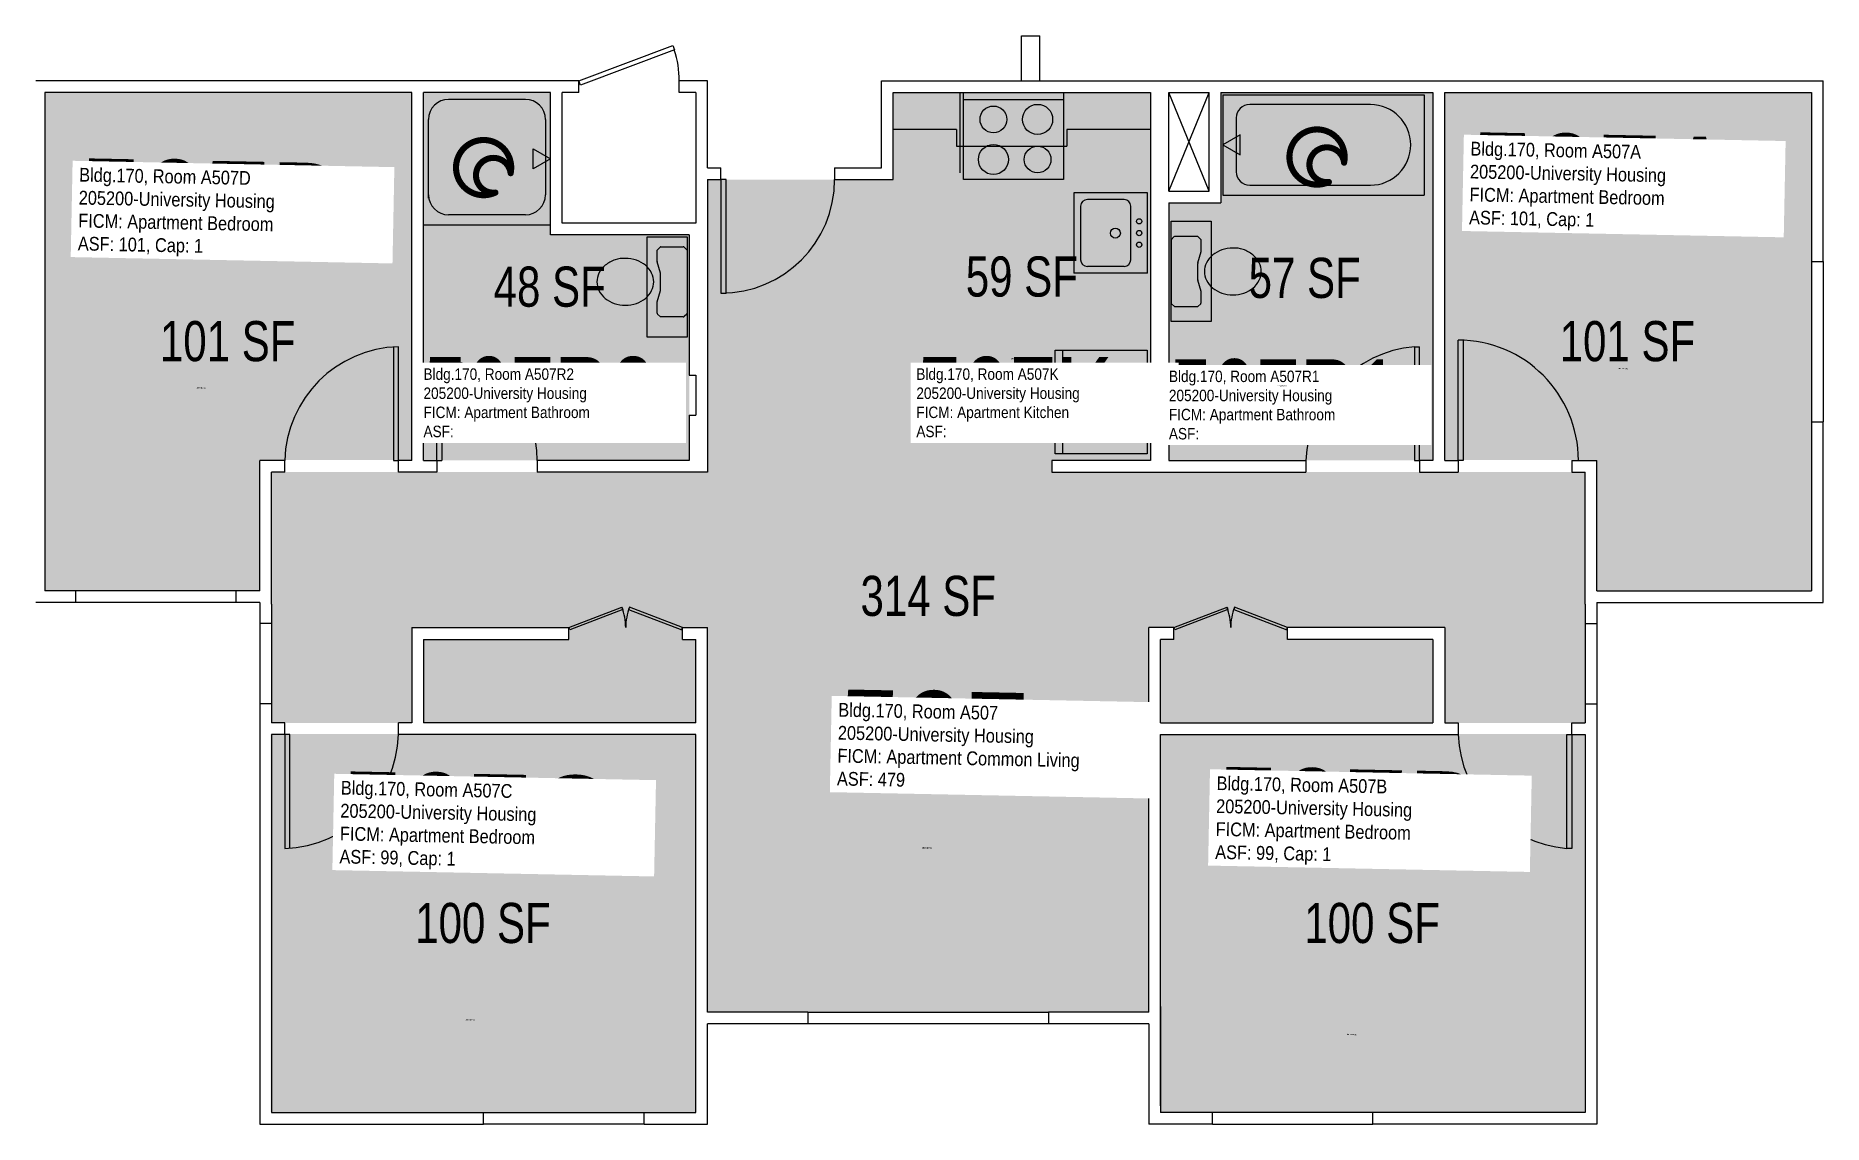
# Model space of a CAD drawing. Header units: inches. Extents: x -88 to 2438, y -52 to 1673.
# Drawn here: x 1903 to 2438, y -52 to 274 of the extents above; entities that cross this region are included whole.
import ezdxf
from ezdxf.enums import TextEntityAlignment as Align

# ---------------------------------------------------------------- set-up
doc = ezdxf.new("R2010")
doc.units = ezdxf.units.IN
doc.header["$LTSCALE"] = 10
doc.header["$MEASUREMENT"] = 0
doc.layers.get('0').update_dxf_attribs({"linetype": 'CONTINUOUS'})
for name, color, linetype in [('A-DOOR', 2, 'CONTINUOUS'), ('A-FLOR', 3, 'CONTINUOUS'), ('A-GLAZ', 1, 'CONTINUOUS'), ('A-IDEN-ICON', 4, 'CONTINUOUS'), ('A-IDEN-RNUM', 7, 'CONTINUOUS'), ('A-IDEN-SNUM', 4, 'CONTINUOUS'), ('A-IDEN-VNUM', 4, 'CONTINUOUS'), ('A-WALL', 5, 'CONTINUOUS'), ('AREA-TEXT', 3, 'CONTINUOUS'), ('Rooms-Category-Color', 7, 'CONTINUOUS'), ('Rooms-College-Color', 7, 'CONTINUOUS'), ('Rooms-Department-Color', 7, 'CONTINUOUS'), ('Rooms-Division-Color', 7, 'CONTINUOUS'), ('Rooms-Information', 7, 'CONTINUOUS')]:
    doc.layers.add(name, color=color, linetype=linetype)
doc.styles.add('CP_AREA', font='arial.ttf', dxfattribs={"height": 15})
doc.styles.add('CP_ROOMSNUMBER', font='arial.ttf', dxfattribs={"height": 1})
doc.styles.add('CP_ROOMVNUMBER', font='arial.ttf', dxfattribs={"width": 0.85, "height": 0.075})

msp = doc.modelspace()

# ---------------------------------------------------------------- texts
at = {"layer": 'A-IDEN-RNUM', "style": 'CP_ROOMSNUMBER'}
for s, p in [('0507-K0', (2194.54, 176.93)), ('0507-R1', (2274.26, 168.77)), ('0507-R2', (2049.38, 164.76))]:
    msp.add_text(s, height=0.36, dxfattribs=at).set_placement(p)
for s, rotation, p in [('0507-A0', 358.8673, (2376.22, 173.98)), ('0507-D0', 358.9, (1950.64, 168.2)), ('0507-00', 358.9, (2168, 30.59)), ('0507-C0', 358.8673, (2031.12, -20.79)), ('0507-B0', 358.9, (2295.13, -25.18))]:
    msp.add_text(s, height=0.36, rotation=rotation, dxfattribs=at).set_placement(p)
at = {"layer": 'A-IDEN-SNUM', "style": 'CP_ROOMSNUMBER'}
for s, p in [('1700A507K0', (2194.54, 176.93)), ('1700A507R1', (2274.26, 168.77)), ('1700A507R2', (2049.38, 164.76))]:
    msp.add_text(s, height=0.36, dxfattribs=at).set_placement(p)
for s, rotation, p in [('1700A507A0', 358.8673, (2376.22, 173.98)), ('1700A507D0', 358.9, (1950.64, 168.2)), ('1700A50700', 358.9, (2168, 30.59)), ('1700A507C0', 358.8673, (2031.12, -20.79)), ('1700A507B0', 358.9, (2295.13, -25.18))]:
    msp.add_text(s, height=0.36, rotation=rotation, dxfattribs=at).set_placement(p)
at = {"layer": 'A-IDEN-VNUM', "style": 'CP_ROOMVNUMBER', "width": 0.85}
for s, rotation, p in [('507A', 358.8713, (2331.5, 216.04)), ('507D', 358.8673, (1915.29, 208.24)), ('507', 358.8673, (2142.41, 49.41)), ('507C', 358.8673, (1993.56, 24.92)), ('507B', 358.8673, (2255.55, 26.27))]:
    msp.add_text(s, height=28.8, rotation=rotation, dxfattribs=at).set_placement(p)
at = {"layer": 'A-IDEN-VNUM', "style": 'CP_ROOMVNUMBER'}
for s, width, p in [('507R2', 0.7, (2018.75, 153.56)), ('507K', 0.75, (2166.19, 153.56, 0)), ('507R1', 0.7, (2241.75, 152.89))]:
    msp.add_text(s, height=24, dxfattribs=dict(at, width=width)).set_placement(p)
at = {"layer": 'AREA-TEXT', "style": 'CP_AREA', "width": 0.75}
for s, p in [('48 SF', (2056.51, 198.62)), ('59 SF', (2197.75, 201.65)), ('57 SF', (2282.37, 201.24)), ('101 SF', (1960.17, 182.33)), ('101 SF', (2378.92, 182.33)), ('314 SF', (2169.75, 106.15)), ('100 SF', (2036.54, 8.33)), ('100 SF', (2302.54, 8.33))]:
    msp.add_text(s, height=12, dxfattribs=at).set_placement(p, align=Align.MIDDLE_CENTER)

# ---------------------------------------------------------------- blocks, each defined once
blk = doc.blocks.new('CPBATH')
at = {"color": 0, "linetype": 'ByBlock', "const_width": 0.0127}
for points in [[(0.0571, 0.0168, 0.861492), (-0.0551, 0, 1)], [(0.0571, 0.0168, 0.729002), (-0.0084, -0.0042, 1)], [(-0.0551, 0, 0.726902), (0.0487, -0.0337, 1)], [(-0.0084, -0.0042, 0.609468), (0.0487, -0.0337, 1)]]:
    blk.add_lwpolyline(points, format="xyb", dxfattribs=at)
at = {"color": 0, "linetype": 'ByBlock', "const_width": 0.00637}
for points in [[(0.0544, 0.0152, 1), (0.0599, 0.0184, 1)], [(0.0459, -0.0353, 1), (0.0515, -0.0321, 1)]]:
    blk.add_lwpolyline(points, format="xyb", close=True, dxfattribs=at)

# ---------------------------------------------------------------- hatches: boundary and pattern name
at = {"layer": 'Rooms-Category-Color', "true_color": 0x728ef3}
for points in [[(1969.54, 107.83), (1905.29, 107.83), (1905.29, 256.83), (2015.04, 256.83), (2015.04, 146.83), (1969.54, 146.83)], [(2433.79, 107.83), (2369.54, 107.83), (2369.54, 146.83), (2324.04, 146.83), (2324.04, 256.83), (2433.79, 256.83)], [(2056.75, 256.65), (2056.75, 214.15), (2098.25, 214.15), (2098.25, 146.65), (2018.75, 146.65), (2018.75, 256.65)], [(2159.25, 256.65), (2236.25, 256.65), (2236.25, 146.65), (2159.25, 146.65)], [(2257.25, 256.65), (2320.75, 256.65), (2320.75, 146.65), (2241.75, 146.65), (2241.75, 223.65), (2257.25, 223.65)], [(1973.25, 68.15), (1973.25, 143.15), (2103.75, 143.15), (2103.75, 230.65), (2159.25, 230.65), (2159.25, 146.65), (2206.76, 146.65), (2206.76, 143.15), (2366.25, 143.15), (2366.25, 68.15), (2324.25, 68.15), (2324.25, 96.65), (2277.25, 96.65), (2277.25, 93.15), (2320.75, 93.15), (2320.75, 68.15), (2239.25, 68.15), (2239.25, 93.15), (2243.25, 93.15), (2243.25, 96.65), (2235.75, 96.65), (2235.75, -18.35), (2103.75, -18.35), (2103.75, 96.65), (2096.25, 96.65), (2096.25, 93.15), (2100.25, 93.15), (2100.25, 68.15), (2018.75, 68.15), (2018.75, 93.15), (2062.25, 93.15), (2062.25, 96.65), (2015.25, 96.65), (2015.25, 68.15)], [(2100.04, -48.17), (1973.04, -48.17), (1973.04, 64.83), (2100.04, 64.83)], [(2239.04, -48.17), (2239.04, 64.83), (2366.04, 64.83), (2366.04, -48.17)]]:
    msp.add_hatch(color=171, dxfattribs=at).paths.add_polyline_path(points)
at = {"layer": 'Rooms-College-Color', "true_color": 0xadadad}
for points in [[(1969.54, 107.83), (1905.29, 107.83), (1905.29, 256.83), (2015.04, 256.83), (2015.04, 146.83), (1969.54, 146.83)], [(2433.79, 107.83), (2369.54, 107.83), (2369.54, 146.83), (2324.04, 146.83), (2324.04, 256.83), (2433.79, 256.83)], [(2056.75, 256.65), (2056.75, 214.15), (2098.25, 214.15), (2098.25, 146.65), (2018.75, 146.65), (2018.75, 256.65)], [(2159.25, 256.65), (2236.25, 256.65), (2236.25, 146.65), (2159.25, 146.65)], [(2257.25, 256.65), (2320.75, 256.65), (2320.75, 146.65), (2241.75, 146.65), (2241.75, 223.65), (2257.25, 223.65)], [(1973.25, 68.15), (1973.25, 143.15), (2103.75, 143.15), (2103.75, 230.65), (2159.25, 230.65), (2159.25, 146.65), (2206.76, 146.65), (2206.76, 143.15), (2366.25, 143.15), (2366.25, 68.15), (2324.25, 68.15), (2324.25, 96.65), (2277.25, 96.65), (2277.25, 93.15), (2320.75, 93.15), (2320.75, 68.15), (2239.25, 68.15), (2239.25, 93.15), (2243.25, 93.15), (2243.25, 96.65), (2235.75, 96.65), (2235.75, -18.35), (2103.75, -18.35), (2103.75, 96.65), (2096.25, 96.65), (2096.25, 93.15), (2100.25, 93.15), (2100.25, 68.15), (2018.75, 68.15), (2018.75, 93.15), (2062.25, 93.15), (2062.25, 96.65), (2015.25, 96.65), (2015.25, 68.15)], [(2100.04, -48.17), (1973.04, -48.17), (1973.04, 64.83), (2100.04, 64.83)], [(2239.04, -48.17), (2239.04, 64.83), (2366.04, 64.83), (2366.04, -48.17)]]:
    msp.add_hatch(color=253, dxfattribs=at).paths.add_polyline_path(points)
at = {"layer": 'Rooms-Department-Color', "true_color": 0x604aed}
for points in [[(1969.54, 107.83), (1905.29, 107.83), (1905.29, 256.83), (2015.04, 256.83), (2015.04, 146.83), (1969.54, 146.83)], [(2433.79, 107.83), (2369.54, 107.83), (2369.54, 146.83), (2324.04, 146.83), (2324.04, 256.83), (2433.79, 256.83)], [(2056.75, 256.65), (2056.75, 214.15), (2098.25, 214.15), (2098.25, 146.65), (2018.75, 146.65), (2018.75, 256.65)], [(2159.25, 256.65), (2236.25, 256.65), (2236.25, 146.65), (2159.25, 146.65)], [(2257.25, 256.65), (2320.75, 256.65), (2320.75, 146.65), (2241.75, 146.65), (2241.75, 223.65), (2257.25, 223.65)], [(1973.25, 68.15), (1973.25, 143.15), (2103.75, 143.15), (2103.75, 230.65), (2159.25, 230.65), (2159.25, 146.65), (2206.76, 146.65), (2206.76, 143.15), (2366.25, 143.15), (2366.25, 68.15), (2324.25, 68.15), (2324.25, 96.65), (2277.25, 96.65), (2277.25, 93.15), (2320.75, 93.15), (2320.75, 68.15), (2239.25, 68.15), (2239.25, 93.15), (2243.25, 93.15), (2243.25, 96.65), (2235.75, 96.65), (2235.75, -18.35), (2103.75, -18.35), (2103.75, 96.65), (2096.25, 96.65), (2096.25, 93.15), (2100.25, 93.15), (2100.25, 68.15), (2018.75, 68.15), (2018.75, 93.15), (2062.25, 93.15), (2062.25, 96.65), (2015.25, 96.65), (2015.25, 68.15)], [(2100.04, -48.17), (1973.04, -48.17), (1973.04, 64.83), (2100.04, 64.83)], [(2239.04, -48.17), (2239.04, 64.83), (2366.04, 64.83), (2366.04, -48.17)]]:
    msp.add_hatch(color=173, dxfattribs=at).paths.add_polyline_path(points)
at = {"layer": 'Rooms-Division-Color', "true_color": 0x604aed}
for points in [[(1969.54, 107.83), (1905.29, 107.83), (1905.29, 256.83), (2015.04, 256.83), (2015.04, 146.83), (1969.54, 146.83)], [(2433.79, 107.83), (2369.54, 107.83), (2369.54, 146.83), (2324.04, 146.83), (2324.04, 256.83), (2433.79, 256.83)], [(2056.75, 256.65), (2056.75, 214.15), (2098.25, 214.15), (2098.25, 146.65), (2018.75, 146.65), (2018.75, 256.65)], [(2159.25, 256.65), (2236.25, 256.65), (2236.25, 146.65), (2159.25, 146.65)], [(2257.25, 256.65), (2320.75, 256.65), (2320.75, 146.65), (2241.75, 146.65), (2241.75, 223.65), (2257.25, 223.65)], [(1973.25, 68.15), (1973.25, 143.15), (2103.75, 143.15), (2103.75, 230.65), (2159.25, 230.65), (2159.25, 146.65), (2206.76, 146.65), (2206.76, 143.15), (2366.25, 143.15), (2366.25, 68.15), (2324.25, 68.15), (2324.25, 96.65), (2277.25, 96.65), (2277.25, 93.15), (2320.75, 93.15), (2320.75, 68.15), (2239.25, 68.15), (2239.25, 93.15), (2243.25, 93.15), (2243.25, 96.65), (2235.75, 96.65), (2235.75, -18.35), (2103.75, -18.35), (2103.75, 96.65), (2096.25, 96.65), (2096.25, 93.15), (2100.25, 93.15), (2100.25, 68.15), (2018.75, 68.15), (2018.75, 93.15), (2062.25, 93.15), (2062.25, 96.65), (2015.25, 96.65), (2015.25, 68.15)], [(2100.04, -48.17), (1973.04, -48.17), (1973.04, 64.83), (2100.04, 64.83)], [(2239.04, -48.17), (2239.04, 64.83), (2366.04, 64.83), (2366.04, -48.17)]]:
    msp.add_hatch(color=173, dxfattribs=at).paths.add_polyline_path(points)

# ---------------------------------------------------------------- linework, layer by layer
for p, q in [((2049.25, 254.62), (2026.25, 254.62)), ((2179.25, 256.65), (2179.25, 232.65)), ((2180.25, 230.65), (2180.25, 256.65)), ((2180.25, 254.57), (2210.25, 254.57)), ((2210.25, 256.65), (2210.25, 230.65)), ((2257.88, 256.02), (2257.88, 226.02)), ((2257.88, 256.02), (2318.13, 256.02)), ((2302.06, 253.07), (2265.91, 253.07)), ((2318.13, 256.02), (2318.13, 226.02)), ((2020.25, 225.12), (2020.25, 248.62)), ((2055.25, 248.62), (2055.25, 226.12)), ((2261.89, 249.06), (2261.89, 232.99)), ((2178.25, 245.58), (2159.25, 245.58)), ((2178.25, 245.58), (2178.25, 240.65)), ((2178.25, 240.65), (2211.18, 240.65)), ((2236.25, 245.58), (2211.18, 245.58)), ((2211.18, 245.58), (2211.18, 240.65)), ((2263.07, 244.02), (2257.88, 241.02)), ((2257.88, 241.02), (2263.07, 238.02)), ((2263.07, 238.02), (2263.07, 244.02)), ((2051.56, 233.87), (2051.56, 239.87)), ((2051.56, 239.87), (2056.75, 236.87)), ((2056.75, 236.87), (2051.56, 233.87)), ((2210.25, 230.65), (2180.25, 230.65)), ((2213.35, 226.69), (2213.35, 202.69)), ((2235.35, 226.69), (2213.35, 226.69)), ((2228.35, 224.69), (2217.35, 224.69)), ((2235.35, 202.69), (2235.35, 226.69)), ((2257.88, 226.02), (2318.13, 226.02)), ((2265.91, 228.97), (2302.06, 228.97)), ((2049.25, 220.12), (2026.25, 220.12)), ((2215.35, 222.69), (2215.35, 206.69)), ((2230.35, 206.69), (2230.35, 222.69)), ((2018.75, 217.15), (2056.75, 217.15)), ((2242.38, 218.23), (2254.38, 218.23)), ((2242.38, 188.23), (2242.38, 218.23)), ((2254.38, 218.23), (2254.38, 188.23)), ((2085.63, 213.52), (2097.63, 213.52)), ((2085.63, 183.52), (2085.63, 213.52)), ((2088.63, 209.56), (2089.51, 210.44)), ((2088.63, 206.12), (2088.63, 209.56)), ((2089.8, 210.56), (2096.45, 210.56)), ((2096.75, 210.44), (2097.63, 209.56)), ((2097.63, 213.52), (2097.63, 183.52)), ((2097.63, 209.56), (2097.63, 190.73)), ((2243.26, 213.53), (2242.38, 212.65)), ((2242.38, 212.65), (2242.38, 193.82)), ((2250.2, 213.65), (2243.55, 213.65)), ((2250.39, 205.7), (2251.38, 209.15)), ((2251.38, 212.65), (2250.5, 213.53)), ((2251.38, 209.15), (2251.38, 212.65)), ((2089.61, 202.62), (2088.64, 206)), ((2228.35, 204.69), (2217.35, 204.69)), ((2250.38, 200.71), (2250.38, 205.59)), ((2089.63, 197.62), (2089.63, 202.5)), ((2235.35, 202.69), (2213.35, 202.69)), ((2251.38, 197.15), (2250.39, 200.59)), ((2088.63, 190.73), (2088.63, 194)), ((2088.64, 194.12), (2089.61, 197.5)), ((2242.5, 193.53), (2243.38, 192.65)), ((2243.38, 192.65), (2250.38, 192.65)), ((2250.38, 192.65), (2251.26, 193.53)), ((2251.38, 193.82), (2251.38, 197.15)), ((2089.63, 189.56), (2088.75, 190.44)), ((2096.45, 189.56), (2089.63, 189.56)), ((2097.51, 190.44), (2096.75, 189.68)), ((2254.38, 188.23), (2242.38, 188.23)), ((2097.63, 183.52), (2085.63, 183.52)), ((2207.75, 148.65), (2207.75, 179.65)), ((2207.75, 179.65), (2235.25, 179.65)), ((2210, 148.65), (2210, 179.65)), ((2235.25, 179.65), (2235.25, 148.65)), ((2235.25, 148.65), (2207.75, 148.65))]:
    msp.add_line(p, q)
for centre, radius in [((2189.25, 248.64), 4), ((2202.47, 248.64), 4.5), ((2189.25, 236.65), 4.5), ((2202.47, 236.65), 4), ((2225.73, 214.65), 1.5), ((2232.85, 218.15), 0.791), ((2232.85, 214.65), 0.791), ((2232.85, 211.15), 0.791)]:
    msp.add_circle(centre, radius)
for centre, radius, start, end in [((2026.25, 248.62), 6, 90, 180), ((2049.25, 248.62), 6, 0, 90), ((2265.91, 249.06), 4.02, 90, 180), ((2302.06, 241.02), 12.05, 270, 90), ((2265.91, 232.99), 4.02, 180, 270), ((2026.25, 226.12), 6, 180, 270), ((2049.25, 226.12), 6, 270, 0), ((2217.35, 222.69), 2, 90, 180), ((2228.35, 222.69), 2, 0, 90), ((2089.8, 210.14), 0.418, 90, 135), ((2096.45, 210.14), 0.418, 45, 90), ((2243.55, 213.23), 0.418, 90, 135), ((2250.2, 213.23), 0.418, 45, 90), ((2260.33, 201.47), 8.59, 108.8354, 129.4725), ((2260.88, 199.85), 10.29, 90, 108.8354), ((2261.4, 202.29), 7.87, 71.1646, 93.7754), ((2260.89, 200.82), 9.43, 50.5275, 71.1646), ((2077.73, 199.41), 7.26, 129.4725, 153.2988), ((2079.11, 197.73), 9.43, 108.8354, 129.4725), ((2078.61, 199.21), 7.87, 86.2246, 108.8354), ((2079.13, 196.77), 10.29, 71.1646, 90), ((2079.68, 198.38), 8.59, 50.5275, 71.1646), ((2080.52, 199.41), 7.26, 26.7012, 50.5275), ((2089.05, 206.12), 0.418, 180, 195.9454), ((2217.35, 206.69), 2, 180, 270), ((2228.35, 206.69), 2, 270, 0), ((2250.8, 205.59), 0.418, 164.0546, 180), ((2258.18, 203.15), 5.8, 153.2988, 180), ((2259.48, 202.49), 7.26, 129.4725, 153.2988), ((2262.27, 202.49), 7.26, 26.7012, 50.5275), ((2263.57, 203.15), 5.8, 0, 26.7012), ((2076.43, 200.06), 5.8, 153.2988, 180), ((2076.43, 200.06), 5.8, 180, 206.7012), ((2081.82, 200.06), 5.8, 0, 26.7012), ((2081.82, 200.06), 5.8, 333.2988, 0), ((2089.21, 202.5), 0.418, 0, 15.9454), ((2250.8, 200.71), 0.418, 180, 195.9454), ((2258.18, 203.15), 5.8, 180, 206.7012), ((2259.48, 203.8), 7.26, 206.7012, 230.5275), ((2260.33, 204.83), 8.59, 230.5275, 251.1646), ((2261.43, 204.83), 8.59, 288.8354, 309.4725), ((2262.27, 203.8), 7.26, 309.4725, 333.2988), ((2263.57, 203.15), 5.8, 333.2988, 0), ((2077.73, 200.72), 7.26, 206.7012, 230.5275), ((2078.58, 201.74), 8.59, 230.5275, 251.1646), ((2079.13, 203.35), 10.29, 251.1646, 270), ((2079.13, 203.35), 10.29, 270, 288.8354), ((2079.68, 201.74), 8.59, 288.8354, 309.4725), ((2080.52, 200.72), 7.26, 309.4725, 333.2988), ((2089.21, 197.62), 0.418, 344.0546, 0), ((2242.8, 193.82), 0.418, 180, 225), ((2250.96, 193.82), 0.418, 315, 0), ((2260.88, 206.44), 10.29, 251.1646, 270), ((2260.88, 206.44), 10.29, 270, 288.8354), ((2089.05, 190.73), 0.418, 180, 225), ((2096.45, 189.98), 0.418, 270, 315), ((2097.21, 190.73), 0.418, 315, 0), ((2089.36, 166.59), 7.65, 139.8991, 160.7706), ((2088.55, 167.27), 6.59, 116.1916, 139.8991), ((2088.03, 168.33), 5.42, 90, 116.1916), ((2088.03, 168.33), 5.42, 63.8084, 90), ((2087.51, 167.27), 6.59, 40.1009, 63.8084), ((2086.7, 166.59), 7.65, 19.2294, 40.1009), ((2253.29, 166.59), 7.65, 139.8991, 160.7706), ((2252.48, 167.27), 6.59, 116.1916, 139.8991), ((2251.97, 168.33), 5.42, 90, 116.1916), ((2251.97, 168.33), 5.42, 63.8084, 90), ((2251.45, 167.27), 6.59, 40.1009, 63.8084), ((2250.64, 166.59), 7.65, 19.2294, 40.1009), ((2090.63, 166.15), 9, 160.7706, 180), ((2090.63, 166.15), 9, 180, 199.2294), ((2085.43, 166.15), 9, 0, 19.2294), ((2085.43, 166.15), 9, 340.7706, 0), ((2254.57, 166.15), 9, 160.7706, 180), ((2254.57, 166.15), 9, 180, 199.2294), ((2249.36, 166.15), 9, 0, 19.2294), ((2249.36, 166.15), 9, 340.7706, 0), ((2089.36, 165.7), 7.65, 199.2294, 220.1009), ((2088.55, 165.02), 6.59, 220.1009, 243.8084), ((2087.51, 165.02), 6.59, 296.1916, 319.8991), ((2086.7, 165.7), 7.65, 319.8991, 340.7706), ((2253.29, 165.7), 7.65, 199.2294, 220.1009), ((2252.48, 165.02), 6.59, 220.1009, 243.8084), ((2251.45, 165.02), 6.59, 296.1916, 319.8991), ((2250.64, 165.7), 7.65, 319.8991, 340.7706), ((2088.03, 163.97), 5.42, 243.8084, 270), ((2088.03, 163.97), 5.42, 270, 296.1916), ((2251.97, 163.97), 5.42, 243.8084, 270), ((2251.97, 163.97), 5.42, 270, 296.1916)]:
    msp.add_arc(centre, radius, start, end)
at = {"layer": 'A-DOOR'}
for p, q in [((2065.25, 260.15), (2093.32, 270.74)), ((2093.82, 269.41), (2065.75, 258.83)), ((2093.32, 270.74), (2093.82, 269.41)), ((2065.75, 258.83), (2065.25, 260.15)), ((2109.25, 230.65), (2107.75, 230.65)), ((2107.75, 230.65), (2107.75, 196.65)), ((2109.25, 196.65), (2109.25, 230.65)), ((2107.75, 196.65), (2109.25, 196.65)), ((2328.25, 146.65), (2328.25, 182.65)), ((2329.75, 182.65), (2329.75, 146.65)), ((2009.75, 180.65), (2009.75, 146.65)), ((2011.25, 146.65), (2011.25, 180.65)), ((2022.75, 146.65), (2022.75, 176.65)), ((2022.75, 176.65), (2024.25, 176.65)), ((2024.25, 176.65), (2024.25, 146.65)), ((2315.25, 180.65), (2315.25, 146.65)), ((2315.25, 180.65), (2316.75, 180.65)), ((2316.75, 146.65), (2316.75, 180.65)), ((2009.75, 146.65), (2011.25, 146.65)), ((2022.75, 146.65), (2024.25, 146.65)), ((2315.25, 146.65), (2316.75, 146.65)), ((2329.75, 146.65), (2328.25, 146.65)), ((2062.25, 96.65), (2078.13, 102.73)), ((2078.38, 102.07), (2062.51, 95.99)), ((2078.13, 102.73), (2078.38, 102.07)), ((2080.38, 102.73), (2080.13, 102.07)), ((2080.13, 102.07), (2096, 95.99)), ((2096.25, 96.65), (2080.38, 102.73)), ((2243.25, 96.65), (2259.13, 102.73)), ((2259.38, 102.07), (2243.51, 95.99)), ((2259.13, 102.73), (2259.38, 102.07)), ((2261.38, 102.73), (2261.13, 102.07)), ((2261.13, 102.07), (2277, 95.99)), ((2277.25, 96.65), (2261.38, 102.73)), ((2062.51, 95.99), (2062.25, 96.65)), ((2096, 95.99), (2096.25, 96.65)), ((2243.51, 95.99), (2243.25, 96.65)), ((2277, 95.99), (2277.25, 96.65)), ((1977.25, 64.65), (1977.25, 30.65)), ((1978.75, 64.65), (1977.25, 64.65)), ((1978.75, 30.65), (1978.75, 64.65)), ((2360.75, 64.65), (2362.25, 64.65)), ((2360.75, 30.65), (2360.75, 64.65)), ((2362.25, 64.65), (2362.25, 30.65)), ((2362.25, 30.65), (2360.75, 30.65))]:
    msp.add_line(p, q, dxfattribs=at)
for centre, radius, start, end in [((2068.06, 260.52), 27.2, 359.2241, 19.0522), ((2107.75, 230.65), 34, 270, 0), ((2328.25, 146.65), 36, 0, 90), ((2012.21, 145.69), 34.97, 91.5758, 178.4242), ((2022.98, 146.9), 29.77, 359.5103, 87.5521), ((2318.36, 145.15), 35.64, 94.9983, 177.5861), ((2062.25, 96.65), 17, 0, 20.9775), ((2096.25, 96.65), 17, 159.0225, 180), ((2243.25, 96.65), 17, 0, 20.9775), ((2277.25, 96.65), 17, 159.0225, 180), ((1976.29, 65.61), 34.97, 271.5758, 358.4242), ((2363.89, 66.18), 35.67, 182.4645, 264.9512)]:
    msp.add_arc(centre, radius, start, end, dxfattribs=at)
at = {"layer": 'A-FLOR'}
for p, q in [((2253.75, 227.15), (2241.75, 256.65)), ((2241.75, 227.15), (2253.75, 256.65))]:
    msp.add_line(p, q, dxfattribs=at)
at = {"layer": 'A-GLAZ'}
for p, q in [((2434, 206.15), (2434, 158.15)), ((2437.5, 206.15), (2437.5, 158.15)), ((1962.75, 107.65), (1914.75, 107.65)), ((1962.75, 104.15), (1914.75, 104.15)), ((1969.75, 97.9), (1969.75, 73.9)), ((1973.25, 97.9), (1973.25, 73.9)), ((2366.25, 97.9), (2366.25, 73.9)), ((2369.75, 97.9), (2369.75, 73.9)), ((2133.75, -18.35), (2205.75, -18.35)), ((2205.75, -21.85), (2133.75, -21.85)), ((2036.75, -48.35), (2084.75, -48.35)), ((2084.75, -51.85), (2036.75, -51.85)), ((2302.75, -48.35), (2254.75, -48.35)), ((2254.75, -51.85), (2302.75, -51.85))]:
    msp.add_line(p, q, dxfattribs=at)
at = {"layer": 'A-WALL'}
for p, q in [((2197.67, 273.65), (2203.17, 273.65)), ((2197.67, 260.15), (2197.67, 273.65)), ((2203.17, 260.15), (2203.17, 273.65)), ((2065.25, 260.15), (1902.75, 260.15)), ((2065.25, 256.65), (2065.25, 260.15)), ((2103.75, 260.15), (2095.25, 260.15)), ((2095.25, 256.65), (2095.25, 260.15)), ((2103.75, 234.15), (2103.75, 260.15)), ((2155.75, 260.15), (2437.5, 260.15)), ((2155.75, 234.15), (2155.75, 260.15)), ((2437.5, 256.65), (2437.5, 260.15)), ((2437.5, 206.15), (2437.5, 260.15)), ((1905.5, 256.65), (1905.5, 107.65)), ((2015.25, 256.65), (1905.5, 256.65)), ((2015.25, 146.65), (2015.25, 256.65)), ((2018.75, 146.65), (2018.75, 256.65)), ((2056.75, 256.65), (2018.75, 256.65)), ((2056.75, 214.15), (2056.75, 256.65)), ((2060.25, 217.65), (2060.25, 256.65)), ((2065.25, 256.65), (2060.25, 256.65)), ((2100.25, 256.65), (2095.25, 256.65)), ((2100.25, 256.65), (2100.25, 217.65)), ((2159.25, 230.65), (2159.25, 256.65)), ((2159.25, 256.65), (2236.25, 256.65)), ((2236.25, 256.65), (2236.25, 146.65)), ((2241.75, 227.15), (2241.75, 256.65)), ((2241.75, 256.65), (2253.75, 256.65)), ((2253.75, 227.15), (2253.75, 256.65)), ((2257.25, 256.65), (2257.25, 223.65)), ((2257.25, 256.65), (2320.75, 256.65)), ((2320.75, 256.65), (2320.75, 146.65)), ((2324.25, 146.65), (2324.25, 256.65)), ((2324.25, 256.65), (2434, 256.65)), ((2434, 256.65), (2434, 206.15)), ((2103.75, 234.15), (2107.75, 234.15)), ((2103.75, 230.65), (2107.75, 230.65)), ((2103.75, 230.65), (2103.75, 143.15)), ((2107.75, 230.65), (2107.75, 234.15)), ((2141.75, 234.15), (2141.75, 230.65)), ((2141.75, 234.15), (2155.75, 234.15)), ((2141.75, 230.65), (2159.25, 230.65)), ((2241.75, 227.15), (2253.75, 227.15)), ((2241.75, 223.65), (2241.75, 172.15)), ((2241.75, 223.65), (2257.25, 223.65)), ((2098.25, 214.15), (2056.75, 214.15)), ((2100.25, 217.65), (2060.25, 217.65)), ((2098.25, 214.15), (2098.25, 172.15)), ((2434, 206.15), (2437.5, 206.15)), ((2098.25, 172.15), (2100.25, 172.15)), ((2100.25, 172.15), (2100.25, 160.15)), ((2239.74, 172.15), (2239.74, 160.15)), ((2241.75, 172.15), (2239.74, 172.15)), ((2098.25, 160.15), (2100.25, 160.15)), ((2098.25, 160.15), (2098.25, 146.65)), ((2241.75, 160.15), (2239.74, 160.15)), ((2241.75, 160.15), (2241.75, 146.65)), ((2434, 158.15), (2437.5, 158.15)), ((2434, 158.15), (2434, 107.65)), ((2437.5, 104.15), (2437.5, 158.15)), ((1969.75, 107.65), (1969.75, 146.65)), ((1977.25, 146.65), (1969.75, 146.65)), ((1977.25, 143.15), (1977.25, 146.65)), ((2015.25, 146.65), (2011.25, 146.65)), ((2011.25, 143.15), (2011.25, 146.65)), ((2018.75, 146.65), (2022.75, 146.65)), ((2022.75, 146.65), (2022.75, 143.15)), ((2022.75, 146.65), (2022.75, 143.15)), ((2098.25, 146.65), (2052.75, 146.65)), ((2052.75, 146.65), (2052.75, 143.15)), ((2236.25, 146.65), (2206.76, 146.65)), ((2206.76, 146.65), (2206.76, 143.15)), ((2241.75, 146.65), (2282.75, 146.65)), ((2259.38, 146.65), (2278.75, 146.65)), ((2282.75, 146.65), (2282.75, 143.15)), ((2320.75, 146.65), (2316.75, 146.65)), ((2316.75, 146.65), (2316.75, 143.15)), ((2324.25, 146.65), (2328.25, 146.65)), ((2328.25, 146.65), (2328.25, 143.15)), ((2328.25, 146.65), (2328.25, 143.15)), ((2362.25, 146.65), (2369.75, 146.65)), ((2362.25, 146.65), (2362.25, 143.15)), ((2369.75, 107.65), (2369.75, 146.65)), ((1973.25, 103.65), (1973.25, 143.15)), ((1977.25, 143.15), (1973.25, 143.15)), ((2022.75, 143.15), (2011.25, 143.15)), ((2103.75, 143.15), (2052.75, 143.15)), ((2206.76, 143.15), (2236.25, 143.15)), ((2236.25, 143.15), (2282.75, 143.15)), ((2316.75, 143.15), (2328.25, 143.15)), ((2362.25, 143.15), (2366.25, 143.15)), ((2366.25, 103.65), (2366.25, 143.15)), ((1914.75, 107.65), (1905.5, 107.65)), ((1914.75, 104.15), (1914.75, 107.65)), ((1962.75, 104.15), (1962.75, 107.65)), ((1969.75, 107.65), (1962.75, 107.65)), ((2369.75, 107.65), (2434, 107.65)), ((1914.75, 104.15), (1902.75, 104.15)), ((1969.75, 104.15), (1962.75, 104.15)), ((1969.75, 104.15), (1969.75, 97.9)), ((1973.25, 103.65), (1973.25, 97.9)), ((2366.25, 103.65), (2366.25, 97.9)), ((2369.75, 104.15), (2437.5, 104.15)), ((2369.75, 104.15), (2369.75, 97.9)), ((1973.25, 97.9), (1969.75, 97.9)), ((2015.25, 96.65), (2015.25, 68.15)), ((2015.25, 96.65), (2062.25, 96.65)), ((2062.25, 93.15), (2062.25, 96.65)), ((2096.25, 96.65), (2103.75, 96.65)), ((2096.25, 93.15), (2096.25, 96.65)), ((2103.75, -18.35), (2103.75, 96.65)), ((2235.75, -18.35), (2235.75, 96.65)), ((2243.25, 96.65), (2235.75, 96.65)), ((2243.25, 93.15), (2243.25, 96.65)), ((2324.25, 96.65), (2277.25, 96.65)), ((2277.25, 93.15), (2277.25, 96.65)), ((2324.25, 96.65), (2324.25, 68.15)), ((2366.25, 97.9), (2369.75, 97.9)), ((2018.75, 93.15), (2018.75, 68.15)), ((2018.75, 93.15), (2062.25, 93.15)), ((2096.25, 93.15), (2100.25, 93.15)), ((2100.25, 68.15), (2100.25, 93.15)), ((2239.25, 68.15), (2239.25, 93.15)), ((2243.25, 93.15), (2239.25, 93.15)), ((2320.75, 93.15), (2277.25, 93.15)), ((2320.75, 93.15), (2320.75, 68.15)), ((1973.25, 73.9), (1969.75, 73.9)), ((1969.75, 73.9), (1969.75, -51.85)), ((1973.25, 73.9), (1973.25, 68.15)), ((2366.25, 73.9), (2369.75, 73.9)), ((2366.25, 73.9), (2366.25, 68.15)), ((2369.75, 73.9), (2369.75, -51.85)), ((1977.25, 68.15), (1973.25, 68.15)), ((1977.25, 64.65), (1973.25, 64.65)), ((1973.25, 64.65), (1973.25, -48.35)), ((1977.25, 64.65), (1977.25, 68.15)), ((2015.25, 68.15), (2011.25, 68.15)), ((2011.25, 64.65), (2011.25, 68.15)), ((2100.25, 64.65), (2011.25, 64.65)), ((2100.25, 68.15), (2018.75, 68.15)), ((2100.25, -16.6), (2100.25, 64.65)), ((2239.25, 68.15), (2320.75, 68.15)), ((2239.25, -16.6), (2239.25, 64.65)), ((2239.25, 64.65), (2328.25, 64.65)), ((2324.25, 68.15), (2328.25, 68.15)), ((2328.25, 68.15), (2328.25, 64.65)), ((2362.25, 64.65), (2362.25, 68.15)), ((2362.25, 68.15), (2366.25, 68.15)), ((2362.25, 64.65), (2366.25, 64.65)), ((2366.25, 64.65), (2366.25, -48.35)), ((2100.25, -48.35), (2100.25, -16.6)), ((2133.75, -18.35), (2103.75, -18.35)), ((2133.75, -18.35), (2133.75, -21.85)), ((2205.75, -18.35), (2205.75, -21.85)), ((2235.75, -18.35), (2205.75, -18.35)), ((2239.25, -46.35), (2239.25, -16.6)), ((2239.25, -16.6), (2239.25, -48.35)), ((2103.75, -51.85), (2103.75, -21.85)), ((2133.75, -21.85), (2103.75, -21.85)), ((2235.75, -21.85), (2205.75, -21.85)), ((2235.75, -21.85), (2235.75, -51.85)), ((1969.75, -51.85), (2036.75, -51.85)), ((1973.25, -48.35), (2036.75, -48.35)), ((2036.75, -51.85), (2036.75, -48.35)), ((2084.75, -51.85), (2084.75, -48.35)), ((2084.75, -48.35), (2100.25, -48.35)), ((2084.75, -51.85), (2103.75, -51.85)), ((2254.75, -51.85), (2235.75, -51.85)), ((2254.75, -48.35), (2239.25, -48.35)), ((2254.75, -51.85), (2254.75, -48.35)), ((2302.75, -51.85), (2302.75, -48.35)), ((2366.25, -48.35), (2302.75, -48.35)), ((2369.75, -51.85), (2302.75, -51.85))]:
    msp.add_line(p, q, dxfattribs=at)

# ---------------------------------------------------------------- block references
at = {"layer": 'A-IDEN-ICON', "xscale": 144.0000000024036, "yscale": 144.0000000024036, "zscale": 144.0000000024036, "rotation": 331.2590816509103}
for p in [(2036.45, 234.38), (2285.78, 237.54)]:
    msp.add_blockref('CPBATH', p, dxfattribs=at)

msp.set_redraw_order([(e.dxf.handle, doc.entitydb.next_handle()) for e in msp.query("TEXT MTEXT ATTDEF DIMENSION ARC_DIMENSION")])  # texts and dimensions are drawn at this point

# ---------------------------------------------------------------- next in the draw order: texts
at = {"layer": 'Rooms-Information', "char_height": 4.1143, "width": 92.16, "attachment_point": 7, "style": 'CP_ROOMVNUMBER', "bg_fill": 3, "box_fill_scale": 1.5, "bg_fill_color": 256, "bg_fill_true_color": 13158600, "bg_fill_transparency": 0}
for s, insert, rotation in [('Bldg.170, Room A507A^M^J205200-University Housing^M^JFICM: Apartment Bedroom^M^JASF: 101, Cap: 1', (2331.5, 216.04), 358.8713), ('Bldg.170, Room A507D^M^J205200-University Housing^M^JFICM: Apartment Bedroom^M^JASF: 101, Cap: 1', (1915.29, 208.24), 358.8673), ('Bldg.170, Room A507^M^J205200-University Housing^M^JFICM: Apartment Common Living^M^JASF: 479', (2142.41, 49.41), 358.8673), ('Bldg.170, Room A507B^M^J205200-University Housing^M^JFICM: Apartment Bedroom^M^JASF: 99, Cap: 1', (2255.55, 26.27), 358.8673), ('Bldg.170, Room A507C^M^J205200-University Housing^M^JFICM: Apartment Bedroom^M^JASF: 99, Cap: 1', (1993.56, 24.92), 358.8673)]:
    msp.add_mtext(s, dxfattribs=dict(at, insert=insert, rotation=rotation))
at = {"layer": 'Rooms-Information', "char_height": 3.4286, "width": 76.8, "attachment_point": 7, "style": 'CP_ROOMVNUMBER', "bg_fill": 3, "box_fill_scale": 1.5, "bg_fill_color": 256, "bg_fill_true_color": 13158600, "bg_fill_transparency": 0}
for s, insert in [('Bldg.170, Room A507R2^M^J205200-University Housing^M^JFICM: Apartment Bathroom^M^JASF: ', (2018.75, 153.56)), ('Bldg.170, Room A507K^M^J205200-University Housing^M^JFICM: Apartment Kitchen^M^JASF: ', (2166.19, 153.56, 0))]:
    msp.add_mtext(s, dxfattribs=dict(at, insert=insert))

# ---------------------------------------------------------------- next in the draw order: texts
at = {"layer": 'Rooms-Information', "insert": (2241.75, 152.89), "char_height": 3.4286, "width": 76.8, "attachment_point": 7, "style": 'CP_ROOMVNUMBER', "bg_fill": 3, "box_fill_scale": 1.5, "bg_fill_color": 256, "bg_fill_true_color": 13158600, "bg_fill_transparency": 0}
msp.add_mtext('Bldg.170, Room A507R1^M^J205200-University Housing^M^JFICM: Apartment Bathroom^M^JASF: ', dxfattribs=at)

doc.saveas('drawing.dxf')
